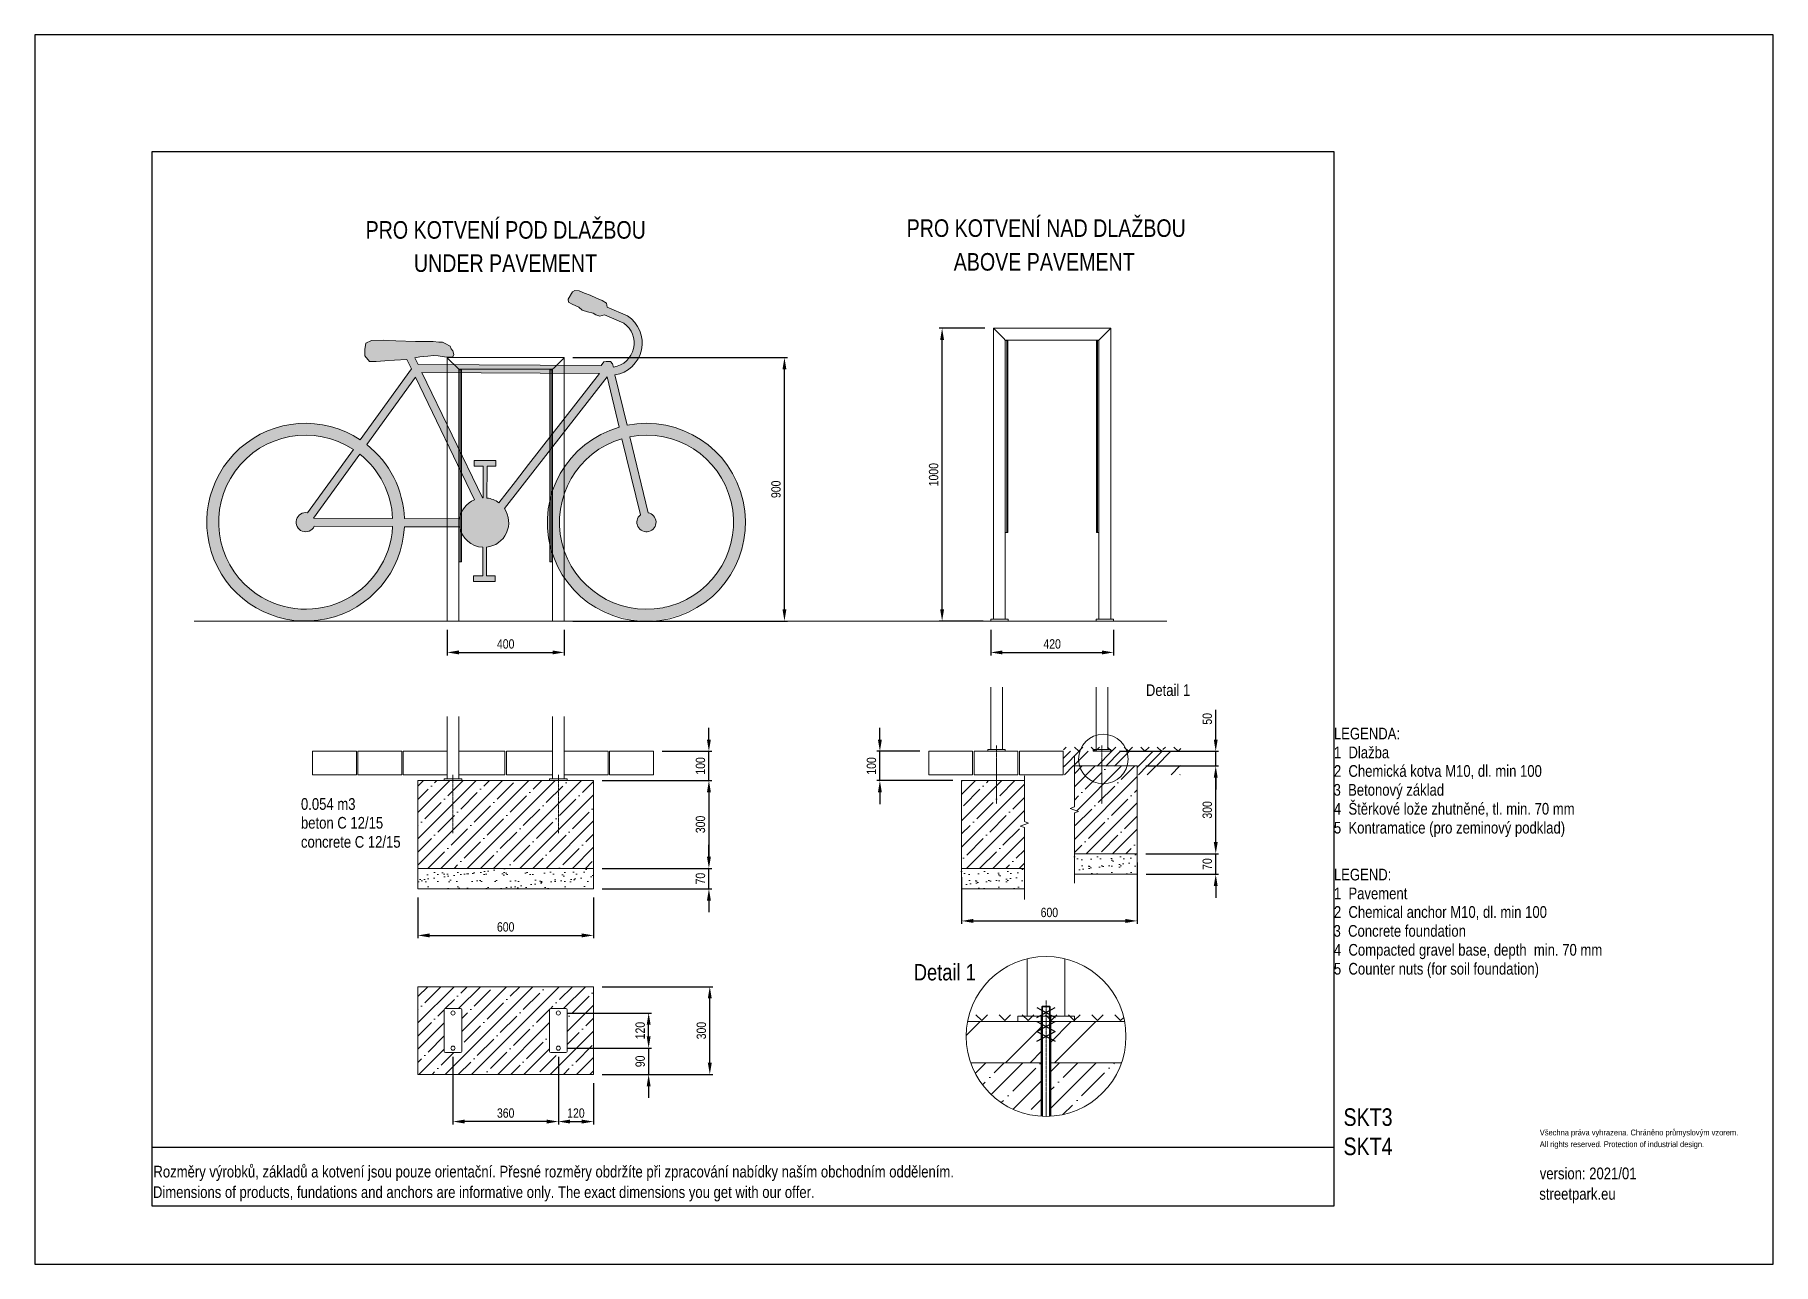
# Model space of a CAD drawing. Header units: millimetres. Extents: x 22162 to 28102, y 3160 to 7360.
import ezdxf
from ezdxf.lldxf.tags import DXFTag

# ---------------------------------------------------------------- set-up
doc = ezdxf.new("R2010")
doc.units = ezdxf.units.MM
doc.header["$LTSCALE"] = 0.2
doc.linetypes.add('ACAD_ISO10W100', pattern=[18.5, 12, -3, 0.5, -3])
for name, color, linetype, lineweight in [('KOTY', 3, 'Continuous', 9), ('OBRYSOVA', 7, 'Continuous', 9), ('OSY', 7, 'ACAD_ISO10W100', 9), ('Visible', 7, 'Continuous', 18), ('Vrstva 1', 7, 'Continuous', 5)]:
    doc.layers.add(name, color=color, linetype=linetype, lineweight=lineweight)
doc.layers.add('Nekreslit', color=6, linetype='Continuous', plot=False)
doc.layers.add('POSTAVY ATD', color=7, linetype='Continuous', lineweight=9, true_color=0xc8c8c8)
doc.layers.add('SRAFY', color=7, linetype='Continuous', lineweight=9, true_color=0x57595b)
doc.styles.add('SEACAD_Arial', font='arial.ttf', dxfattribs={"width": 0.8})
tags = doc.linetypes.add('HIDDEN2', pattern=[4.7625, 3.175, -1.5875]).pattern_tags.tags
tags[6:7] = [DXFTag(74, 4), DXFTag(75, 0), DXFTag(340, '0'), DXFTag(46, 0.0), DXFTag(50, 0.0), DXFTag(44, 0.0), DXFTag(45, 0.0)]
tags[4:5] = [DXFTag(74, 4), DXFTag(75, 0), DXFTag(340, '0'), DXFTag(46, 0.0), DXFTag(50, 0.0), DXFTag(44, 0.0), DXFTag(45, 0.0)]
doc.dimstyles.new('ISO-25', dxfattribs={"dimtxt": 1.6, "dimasz": 2, "dimexe": 0.5, "dimexo": 1.5, "dimtad": 1, "dimdec": 0, "dimtxsty": 'SEACAD_Arial', "dimcen": 2, "dimadec": 0, "dimazin": 0, "dimtfac": 1, "dimtdec": 0, "dimtmove": 0, "dimatfit": 3, "dimfxl": 1, "dimarcsym": 0})

msp = doc.modelspace()

# ---------------------------------------------------------------- texts
at = {"style": 'SEACAD_Arial', "width": 0.8}
for s, height, p in [('LEGENDA:', 40, (26601, 4952.4)), ('1  Dlažba', 40, (26601, 4888.1)), ('2  Chemická kotva M10, dl. min 100', 40, (26601, 4824.6)), ('0.054 m3', 40, (23071.6, 4711.8)), ('3  Betonový základ', 40, (26599.8, 4760.1)), ('4  Štěrkové lože zhutněné, tl. min. 70 mm', 40, (26601, 4695.4)), ('beton C 12/15', 40, (23071.6, 4647.6)), ('5  Kontramatice (pro zeminový podklad)', 40, (26601, 4630.8)), ('concrete C 12/15', 40, (23071.6, 4582.4)), ('LEGEND:', 40, (26601, 4470.7)), ('1  Pavement', 40, (26601, 4406.4)), ('2  Chemical anchor M10, dl. min 100', 40, (26601, 4342.9)), ('3  Concrete foundation', 40, (26599.8, 4278.3)), ('4  Compacted gravel base, depth  min. 70 mm', 40, (26601, 4213.6)), ('5  Counter nuts (for soil foundation)', 40, (26601, 4149)), ('All rights reserved. Protection of industrial design.', 20, (27304.4, 3559.6)), ('Všechna práva vyhrazena. Chráněno průmyslovým vzorem.', 20, (27304.4, 3599.6)), ('Rozměry výrobků, základů a kotvení jsou pouze orientační. Přesné rozměry obdržíte při zpracování nabídky naším obchodním oddělením.', 39.9982, (22567.5, 3455.9)), ('version: 2021/01', 40, (27304.4, 3449.8)), ('Dimensions of products, fundations and anchors are informative only. The exact dimensions you get with our offer.', 39.9982, (22565.9, 3386)), ('streetpark.eu', 40, (27302.8, 3379.9))]:
    msp.add_text(s, height=height, dxfattribs=at).set_placement(p)
at = {"insert": (25165.6, 4185.1), "char_height": 55.94, "attachment_point": 1, "style": 'SEACAD_Arial'}
msp.add_mtext_dynamic_manual_height_columns('Detail 1', width=316.248, gutter_width=279.7, heights=[0], dxfattribs=at)
at = {"layer": 'KOTY', "insert": (25958.6, 5140.8), "char_height": 40, "width": 182.569, "attachment_point": 1, "style": 'SEACAD_Arial'}
msp.add_mtext('Detail 1', dxfattribs=at)
at = {"layer": 'OBRYSOVA', "insert": (26633.7, 3692.2), "char_height": 60, "attachment_point": 1, "style": 'SEACAD_Arial'}
msp.add_mtext_dynamic_manual_height_columns('SKT3\\PSKT4', width=425.715, gutter_width=200, heights=[0], dxfattribs=at)
at = {"layer": 'SRAFY', "char_height": 60, "attachment_point": 1, "style": 'SEACAD_Arial'}
for s, insert in [('{\\C0;PRO KOTVENÍ POD DLAŽBOU}', (23292.5, 6723)), ('{\\C0;PRO KOTVENÍ NAD DLAŽBOU}', (25141.2, 6729.1)), ('\\pxqc;{\\C0;UNDER PAVEMENT}', (23287.8, 6609.5)), ('\\pxqc;{\\C0;ABOVE PAVEMENT}', (25128.6, 6613.9))]:
    msp.add_mtext_dynamic_manual_height_columns(s, width=965.239, gutter_width=200, heights=[0], dxfattribs=dict(at, insert=insert))

# ---------------------------------------------------------------- blocks, each defined once
blk = doc.blocks.new('*D147')
at = {"layer": 'Defpoints', "color": 0, "transparency": 16777216}
for p in [(25262.3, 6356.8), (25438.3, 6356.8, -51.4), (25432.3, 5356.8, 7.5)]:
    blk.add_point(p, dxfattribs=at)
at = {"layer": 'KOTY', "color": 0, "lineweight": -2, "transparency": 16777216}
for p, q in [((25408.3, 6356.8), (25252.3, 6356.8)), ((25262.3, 5396.8), (25262.3, 6316.8)), ((25402.3, 5356.8), (25252.3, 5356.8))]:
    blk.add_line(p, q, dxfattribs=at)
at = {"layer": 'KOTY', "color": 0, "transparency": 16777216}
for points in [[(25255.6, 6316.8), (25268.9, 6316.8), (25262.3, 6356.8)], [(25255.6, 5396.8), (25268.9, 5396.8), (25262.3, 5356.8)]]:
    blk.add_solid(points, dxfattribs=at)
at = {"layer": 'KOTY', "color": 0, "transparency": 16777216, "insert": (25233.4, 5856.8), "char_height": 32, "attachment_point": 5, "rotation": 90, "style": 'SEACAD_Arial'}
blk.add_mtext('1000', dxfattribs=at)
blk = doc.blocks.new('jízdní kolo  - obrys')
at = {"layer": 'POSTAVY ATD', "color": 9}
for points in [[(-1030.8, 1072.5), (-1028.4, 1085.5), (-1012.8, 1095), (-993.7, 1103), (-972.2, 1113.5), (-953.2, 1120.5), (-935, 1128.5), (-920.3, 1129.4), (-911.7, 1125.1), (-896.8, 1099.1), (-898.5, 1089.6), (-910.6, 1082.6), (-933.9, 1072.1), (-945.1, 1061.6), (-963.3, 1056.3), (-982.2, 1052), (-991, 1045.8), (-1005.5, 1041.5), (-1021.3, 1046.6), (-1086.8, 1018, 0.677618), (-1052.4, 867.8), (-1048.1, 878.8), (-1041.5, 886.8), (-1026.7, 886.9), (-1018.7, 885.5), (-1009.7, 873.5), (-384.1, 876.6), (-373.4, 898.8), (-390.2, 902.1), (-417.4, 905.4), (-437.4, 907.6), (-452.9, 906.5), (-474.1, 902.9), (-489.4, 901.6), (-502.4, 902.7), (-506.4, 910.7), (-502.5, 922.8), (-497.8, 929.8), (-493.9, 939), (-476.6, 947.7), (-467.2, 952.5), (-455.4, 952.5), (-435.4, 954.9), (-375.2, 955.2), (-307.9, 956.8), (-265.5, 959.4), (-225.3, 958.4), (-206.2, 949), (-202.6, 927.8), (-202.5, 906.5), (-217.9, 886.4), (-241.4, 886.3), (-270.9, 888.4), (-303.9, 890.7), (-346.1, 893.9), (-361.9, 861.1), (-186.7, 619.1, -3.794465), (-337.3, 322.2), (-526.4, 321.3, -0.349019), (-605.4, 252), (-604.9, 154.9), (-573.6, 155), (-573.5, 135.5), (-647.6, 135.2), (-647.7, 154.7), (-617.9, 154.8), (-618.4, 252.4, -0.568234), (-679.1, 384.1), (-1029.9, 834.1), (-1071.3, 662.3, -49.066025), (-1098.1, 668.8), (-1056.6, 840.6, -0.687103), (-1100, 1042.3)], [(-606.2, 420.7), (-606.7, 528.9), (-575.5, 529.1), (-575.6, 548.6), (-649.7, 548.2), (-649.6, 528.7), (-619.7, 528.8), (-619.2, 420.2, 0.131497), (-659.8, 404.1), (-716.6, 477.1), (-761.9, 535.2), (-1004.3, 846), (-397.4, 849.1), (-603.9, 420.6, 0.006935)], [(-577.1, 414.3), (-375.5, 832.9), (-209, 602.9, 0.220395), (-337.5, 349.8), (-526, 348.8, 0.263161)], [(-1107.6, 629.5, 0.956965), (-1246.9, 52, 0.023152), (-1220.1, 45.6, 0.952529), (-1080.8, 623), (-1143.6, 362.8, -4.529193), (-1170.2, 369.9)], [(-163, 586.3, -0.954745), (185.3, 105.2, -0.610485), (-296.9, 322.4), (-29.6, 323.8, 2.046354), (-6.2, 369.8)], [(-185.3, 570.2, 0.217493), (-297, 350), (-26.8, 351.3)]]:
    blk.add_lwpolyline(points, format="xyb", close=True, dxfattribs=at)
blk = doc.blocks.new('*D149')
at = {"layer": 'Defpoints', "color": 0, "transparency": 16777216}
for p in [(23971.1, 6256.8), (24723.6, 6256.8), (23971.1, 5356.8)]:
    blk.add_point(p, dxfattribs=at)
at = {"layer": 'KOTY', "color": 0, "lineweight": -2, "transparency": 16777216}
for p, q in [((24001.1, 6256.8), (24733.6, 6256.8)), ((24723.6, 5396.8), (24723.6, 6216.8)), ((24001.1, 5356.8), (24733.6, 5356.8))]:
    blk.add_line(p, q, dxfattribs=at)
at = {"layer": 'KOTY', "color": 0, "transparency": 16777216}
for points in [[(24717, 6216.8), (24730.3, 6216.8), (24723.6, 6256.8)], [(24717, 5396.8), (24730.3, 5396.8), (24723.6, 5356.8)]]:
    blk.add_solid(points, dxfattribs=at)
at = {"layer": 'KOTY', "color": 0, "transparency": 16777216, "insert": (24694.8, 5806.8), "char_height": 32, "attachment_point": 5, "rotation": 90, "style": 'SEACAD_Arial'}
blk.add_mtext('900', dxfattribs=at)
blk = doc.blocks.new('*D150')
at = {"layer": 'Defpoints', "color": 0, "transparency": 16777216}
for p in [(23571.1, 5356.8), (23971.1, 5356.8), (23971.1, 5249.6)]:
    blk.add_point(p, dxfattribs=at)
at = {"layer": 'KOTY', "color": 0, "lineweight": -2, "transparency": 16777216}
for p, q in [((23571.1, 5326.8), (23571.1, 5239.6)), ((23971.1, 5326.8), (23971.1, 5239.6)), ((23611.1, 5249.6), (23931.1, 5249.6))]:
    blk.add_line(p, q, dxfattribs=at)
at = {"layer": 'KOTY', "color": 0, "transparency": 16777216}
for points in [[(23611.1, 5256.2), (23611.1, 5242.9), (23571.1, 5249.6)], [(23931.1, 5256.2), (23931.1, 5242.9), (23971.1, 5249.6)]]:
    blk.add_solid(points, dxfattribs=at)
at = {"layer": 'KOTY', "color": 0, "transparency": 16777216, "insert": (23771.1, 5278.4), "char_height": 32, "attachment_point": 5, "style": 'SEACAD_Arial'}
blk.add_mtext('400', dxfattribs=at)
blk = doc.blocks.new('*D151')
at = {"layer": 'Defpoints', "color": 0, "transparency": 16777216}
for p in [(25428.3, 5356.8), (25848.3, 5356.8), (25848.3, 5249.6)]:
    blk.add_point(p, dxfattribs=at)
at = {"layer": 'KOTY', "color": 0, "lineweight": -2, "transparency": 16777216}
for p, q in [((25428.3, 5326.8), (25428.3, 5239.6)), ((25848.3, 5326.8), (25848.3, 5239.6)), ((25468.3, 5249.6), (25808.3, 5249.6))]:
    blk.add_line(p, q, dxfattribs=at)
at = {"layer": 'KOTY', "color": 0, "transparency": 16777216}
for points in [[(25468.3, 5256.2), (25468.3, 5242.9), (25428.3, 5249.6)], [(25808.3, 5256.2), (25808.3, 5242.9), (25848.3, 5249.6)]]:
    blk.add_solid(points, dxfattribs=at)
at = {"layer": 'KOTY', "color": 0, "transparency": 16777216, "insert": (25638.3, 5278.4), "char_height": 32, "attachment_point": 5, "style": 'SEACAD_Arial'}
blk.add_mtext('420', dxfattribs=at)
blk = doc.blocks.new('*D153')
at = {"layer": 'Defpoints', "color": 0, "transparency": 16777216}
for p in [(24276.1, 4911.9), (24465.5, 4911.9), (24071.1, 4811.9, 55)]:
    blk.add_point(p, dxfattribs=at)
at = {"layer": 'KOTY', "color": 0, "lineweight": -2, "transparency": 16777216}
for p, q in [((24465.5, 4951.9), (24465.5, 4991.9)), ((24306.1, 4911.9), (24475.5, 4911.9)), ((24465.5, 4811.9), (24465.5, 4911.9)), ((24101.1, 4811.9), (24475.5, 4811.9)), ((24465.5, 4771.9), (24465.5, 4731.9))]:
    blk.add_line(p, q, dxfattribs=at)
at = {"layer": 'KOTY', "color": 0, "transparency": 16777216}
for points in [[(24458.8, 4951.9), (24472.2, 4951.9), (24465.5, 4911.9)], [(24458.8, 4771.9), (24472.2, 4771.9), (24465.5, 4811.9)]]:
    blk.add_solid(points, dxfattribs=at)
at = {"layer": 'KOTY', "color": 0, "transparency": 16777216, "insert": (24436.7, 4861.9), "char_height": 32, "attachment_point": 5, "rotation": 90, "style": 'SEACAD_Arial'}
blk.add_mtext('100', dxfattribs=at)
blk = doc.blocks.new('*D154')
at = {"layer": 'Defpoints', "color": 0, "transparency": 16777216}
for p in [(24071.1, 4811.9, 55), (24071.1, 4511.9, 55), (24465.5, 4511.9)]:
    blk.add_point(p, dxfattribs=at)
at = {"layer": 'KOTY', "color": 0, "lineweight": -2, "transparency": 16777216}
for p, q in [((24101.1, 4811.9), (24475.5, 4811.9)), ((24465.5, 4771.9), (24465.5, 4551.9)), ((24101.1, 4511.9), (24475.5, 4511.9))]:
    blk.add_line(p, q, dxfattribs=at)
at = {"layer": 'KOTY', "color": 0, "transparency": 16777216}
for points in [[(24458.8, 4771.9), (24472.2, 4771.9), (24465.5, 4811.9)], [(24458.8, 4551.9), (24472.2, 4551.9), (24465.5, 4511.9)]]:
    blk.add_solid(points, dxfattribs=at)
at = {"layer": 'KOTY', "color": 0, "transparency": 16777216, "insert": (24436.7, 4661.9), "char_height": 32, "attachment_point": 5, "rotation": 90, "style": 'SEACAD_Arial'}
blk.add_mtext('300', dxfattribs=at)
blk = doc.blocks.new('*D155')
at = {"layer": 'Defpoints', "color": 0, "transparency": 16777216}
for p in [(24071.1, 4511.9, 55), (24465.5, 4511.9), (24071.1, 4441.9, 55)]:
    blk.add_point(p, dxfattribs=at)
at = {"layer": 'KOTY', "color": 0, "lineweight": -2, "transparency": 16777216}
for p, q in [((24465.5, 4551.9), (24465.5, 4591.9)), ((24101.1, 4511.9), (24475.5, 4511.9)), ((24465.5, 4441.9), (24465.5, 4511.9)), ((24101.1, 4441.9), (24475.5, 4441.9)), ((24465.5, 4401.9), (24465.5, 4361.9))]:
    blk.add_line(p, q, dxfattribs=at)
at = {"layer": 'KOTY', "color": 0, "transparency": 16777216}
for points in [[(24458.8, 4551.9), (24472.2, 4551.9), (24465.5, 4511.9)], [(24458.8, 4401.9), (24472.2, 4401.9), (24465.5, 4441.9)]]:
    blk.add_solid(points, dxfattribs=at)
at = {"layer": 'KOTY', "color": 0, "transparency": 16777216, "insert": (24436.7, 4476.9), "char_height": 32, "attachment_point": 5, "rotation": 90, "style": 'SEACAD_Arial'}
blk.add_mtext('70', dxfattribs=at)
blk = doc.blocks.new('*D156')
at = {"layer": 'Defpoints', "color": 0, "transparency": 16777216}
for p in [(23471.1, 4441.9, 55), (24071.1, 4441.9, 55), (24071.1, 4282.9)]:
    blk.add_point(p, dxfattribs=at)
at = {"layer": 'KOTY', "color": 0, "lineweight": -2, "transparency": 16777216}
for p, q in [((23471.1, 4411.9), (23471.1, 4272.9)), ((24071.1, 4411.9), (24071.1, 4272.9)), ((23511.1, 4282.9), (24031.1, 4282.9))]:
    blk.add_line(p, q, dxfattribs=at)
at = {"layer": 'KOTY', "color": 0, "transparency": 16777216}
for points in [[(23511.1, 4289.5), (23511.1, 4276.2), (23471.1, 4282.9)], [(24031.1, 4289.5), (24031.1, 4276.2), (24071.1, 4282.9)]]:
    blk.add_solid(points, dxfattribs=at)
at = {"layer": 'KOTY', "color": 0, "transparency": 16777216, "insert": (23771.1, 4311.7), "char_height": 32, "attachment_point": 5, "style": 'SEACAD_Arial'}
blk.add_mtext('600', dxfattribs=at)
blk = doc.blocks.new('*D158')
at = {"layer": 'Defpoints', "color": 0, "transparency": 16777216}
for p in [(25838.3, 4911.9, 55), (25928.8, 4861.6, 42.7), (26197.2, 4861.6)]:
    blk.add_point(p, dxfattribs=at)
at = {"layer": 'KOTY', "color": 0, "lineweight": -2, "transparency": 16777216}
for p, q in [((26197.2, 4951.9), (26197.2, 5053.5)), ((25868.3, 4911.9), (26207.2, 4911.9)), ((26197.2, 4861.6), (26197.2, 4911.9)), ((25958.8, 4861.6), (26207.2, 4861.6)), ((26197.2, 4821.6), (26197.2, 4781.6))]:
    blk.add_line(p, q, dxfattribs=at)
at = {"layer": 'KOTY', "color": 0, "transparency": 16777216}
for points in [[(26190.6, 4951.9), (26203.9, 4951.9), (26197.2, 4911.9)], [(26190.6, 4821.6), (26203.9, 4821.6), (26197.2, 4861.6)]]:
    blk.add_solid(points, dxfattribs=at)
at = {"layer": 'KOTY', "color": 0, "transparency": 16777216, "insert": (26168.4, 5022.7), "char_height": 32, "attachment_point": 5, "rotation": 90, "style": 'SEACAD_Arial'}
blk.add_mtext('50', dxfattribs=at)
blk = doc.blocks.new('*D159')
at = {"layer": 'Defpoints', "color": 0, "transparency": 16777216}
for p in [(25928.8, 4861.6, 42.7), (26197.2, 4861.6), (25928.8, 4561.6, 42.7)]:
    blk.add_point(p, dxfattribs=at)
at = {"layer": 'KOTY', "color": 0, "lineweight": -2, "transparency": 16777216}
for p, q in [((25958.8, 4861.6), (26207.2, 4861.6)), ((26197.2, 4601.6), (26197.2, 4821.6)), ((25958.8, 4561.6), (26207.2, 4561.6))]:
    blk.add_line(p, q, dxfattribs=at)
at = {"layer": 'KOTY', "color": 0, "transparency": 16777216}
for points in [[(26190.6, 4821.6), (26203.9, 4821.6), (26197.2, 4861.6)], [(26190.6, 4601.6), (26203.9, 4601.6), (26197.2, 4561.6)]]:
    blk.add_solid(points, dxfattribs=at)
at = {"layer": 'KOTY', "color": 0, "transparency": 16777216, "insert": (26168.4, 4711.6), "char_height": 32, "attachment_point": 5, "rotation": 90, "style": 'SEACAD_Arial'}
blk.add_mtext('300', dxfattribs=at)
blk = doc.blocks.new('*D160')
at = {"layer": 'Defpoints', "color": 0, "transparency": 16777216}
for p in [(25929.1, 4561.6, 42.7), (26197.2, 4561.6), (25929.1, 4491.6, 42.7)]:
    blk.add_point(p, dxfattribs=at)
at = {"layer": 'KOTY', "color": 0, "lineweight": -2, "transparency": 16777216}
for p, q in [((26197.2, 4601.6), (26197.2, 4641.6)), ((25959.1, 4561.6), (26207.2, 4561.6)), ((26197.2, 4491.6), (26197.2, 4561.6)), ((25959.1, 4491.6), (26207.2, 4491.6)), ((26197.2, 4451.6), (26197.2, 4411.6))]:
    blk.add_line(p, q, dxfattribs=at)
at = {"layer": 'KOTY', "color": 0, "transparency": 16777216}
for points in [[(26190.6, 4601.6), (26203.9, 4601.6), (26197.2, 4561.6)], [(26190.6, 4451.6), (26203.9, 4451.6), (26197.2, 4491.6)]]:
    blk.add_solid(points, dxfattribs=at)
at = {"layer": 'KOTY', "color": 0, "transparency": 16777216, "insert": (26168.4, 4526.6), "char_height": 32, "attachment_point": 5, "rotation": 90, "style": 'SEACAD_Arial'}
blk.add_mtext('70', dxfattribs=at)
blk = doc.blocks.new('*D161')
at = {"layer": 'Defpoints', "color": 0, "transparency": 16777216}
for p in [(25928.8, 4561.6, 42.7), (25328.8, 4511.5, 26.7), (25928.8, 4332.3)]:
    blk.add_point(p, dxfattribs=at)
at = {"layer": 'KOTY', "color": 0, "lineweight": -2, "transparency": 16777216}
for p, q in [((25928.8, 4531.6), (25928.8, 4322.3)), ((25328.8, 4481.5), (25328.8, 4322.3)), ((25368.8, 4332.3), (25888.8, 4332.3))]:
    blk.add_line(p, q, dxfattribs=at)
at = {"layer": 'KOTY', "color": 0, "transparency": 16777216}
for points in [[(25368.8, 4339), (25368.8, 4325.6), (25328.8, 4332.3)], [(25888.8, 4339), (25888.8, 4325.6), (25928.8, 4332.3)]]:
    blk.add_solid(points, dxfattribs=at)
at = {"layer": 'KOTY', "color": 0, "transparency": 16777216, "insert": (25628.8, 4361.1), "char_height": 32, "attachment_point": 5, "style": 'SEACAD_Arial'}
blk.add_mtext('600', dxfattribs=at)
blk = doc.blocks.new('*D163')
at = {"layer": 'Defpoints', "color": 0, "transparency": 16777216}
for p in [(24071.1, 4107.7, 55), (24468.5, 4107.7), (24071.1, 3807.7, 55)]:
    blk.add_point(p, dxfattribs=at)
at = {"layer": 'KOTY', "color": 0, "lineweight": -2, "transparency": 16777216}
for p, q in [((24101.1, 4107.7), (24478.5, 4107.7)), ((24468.5, 3847.7), (24468.5, 4067.7)), ((24101.1, 3807.7), (24478.5, 3807.7))]:
    blk.add_line(p, q, dxfattribs=at)
at = {"layer": 'KOTY', "color": 0, "transparency": 16777216}
for points in [[(24461.8, 4067.7), (24475.2, 4067.7), (24468.5, 4107.7)], [(24461.8, 3847.7), (24475.2, 3847.7), (24468.5, 3807.7)]]:
    blk.add_solid(points, dxfattribs=at)
at = {"layer": 'KOTY', "color": 0, "transparency": 16777216, "insert": (24439.7, 3957.7), "char_height": 32, "attachment_point": 5, "rotation": 90, "style": 'SEACAD_Arial'}
blk.add_mtext('300', dxfattribs=at)
blk = doc.blocks.new('*D168')
at = {"layer": 'Defpoints', "color": 0, "transparency": 16777216}
for p in [(23951.1, 3897.7, 55), (24071.1, 3807.7, 55), (24259.6, 3807.7)]:
    blk.add_point(p, dxfattribs=at)
at = {"layer": 'KOTY', "color": 0, "lineweight": -2, "transparency": 16777216}
for p, q in [((24259.6, 3937.7), (24259.6, 3977.7)), ((23981.1, 3897.7), (24269.6, 3897.7)), ((24259.6, 3897.7), (24259.6, 3807.7)), ((24101.1, 3807.7), (24269.6, 3807.7)), ((24259.6, 3767.7), (24259.6, 3727.7))]:
    blk.add_line(p, q, dxfattribs=at)
at = {"layer": 'KOTY', "color": 0, "transparency": 16777216}
for points in [[(24253, 3937.7), (24266.3, 3937.7), (24259.6, 3897.7)], [(24253, 3767.7), (24266.3, 3767.7), (24259.6, 3807.7)]]:
    blk.add_solid(points, dxfattribs=at)
at = {"layer": 'KOTY', "color": 0, "transparency": 16777216, "insert": (24230.8, 3852.7), "char_height": 32, "attachment_point": 5, "rotation": 90, "style": 'SEACAD_Arial'}
blk.add_mtext('90', dxfattribs=at)
blk = doc.blocks.new('*D169')
at = {"layer": 'Defpoints', "color": 0, "transparency": 16777216}
for p in [(23951.1, 3897.7, 55), (24071.1, 3807.7, 55), (24071.1, 3646.9)]:
    blk.add_point(p, dxfattribs=at)
at = {"layer": 'KOTY', "color": 0, "lineweight": -2, "transparency": 16777216}
for p, q in [((23951.1, 3867.7), (23951.1, 3636.9)), ((24071.1, 3777.7), (24071.1, 3636.9)), ((23991.1, 3646.9), (24031.1, 3646.9))]:
    blk.add_line(p, q, dxfattribs=at)
at = {"layer": 'KOTY', "color": 0, "transparency": 16777216}
for points in [[(23991.1, 3653.6), (23991.1, 3640.2), (23951.1, 3646.9)], [(24031.1, 3653.6), (24031.1, 3640.2), (24071.1, 3646.9)]]:
    blk.add_solid(points, dxfattribs=at)
at = {"layer": 'KOTY', "color": 0, "transparency": 16777216, "insert": (24011.1, 3675.7), "char_height": 32, "attachment_point": 5, "style": 'SEACAD_Arial'}
blk.add_mtext('120', dxfattribs=at)
blk = doc.blocks.new('*D170')
at = {"layer": 'Defpoints', "color": 0, "transparency": 16777216}
for p in [(23591.1, 3897.7, 55), (23951.1, 3897.7, 55), (23591.1, 3646.9)]:
    blk.add_point(p, dxfattribs=at)
at = {"layer": 'KOTY', "color": 0, "lineweight": -2, "transparency": 16777216}
for p, q in [((23591.1, 3867.7), (23591.1, 3636.9)), ((23951.1, 3867.7), (23951.1, 3636.9)), ((23911.1, 3646.9), (23631.1, 3646.9))]:
    blk.add_line(p, q, dxfattribs=at)
at = {"layer": 'KOTY', "color": 0, "transparency": 16777216}
for points in [[(23631.1, 3653.6), (23631.1, 3640.2), (23591.1, 3646.9)], [(23911.1, 3653.6), (23911.1, 3640.2), (23951.1, 3646.9)]]:
    blk.add_solid(points, dxfattribs=at)
at = {"layer": 'KOTY', "color": 0, "transparency": 16777216, "insert": (23771.1, 3675.8), "char_height": 32, "attachment_point": 5, "style": 'SEACAD_Arial'}
blk.add_mtext('360', dxfattribs=at)
blk = doc.blocks.new('*D171')
at = {"layer": 'Defpoints', "color": 0, "transparency": 16777216}
for p in [(23951.1, 4017.7, 55), (24259.6, 4017.7), (23951.1, 3897.7, 55)]:
    blk.add_point(p, dxfattribs=at)
at = {"layer": 'KOTY', "color": 0, "lineweight": -2, "transparency": 16777216}
for p, q in [((23981.1, 4017.7), (24269.6, 4017.7)), ((24259.6, 3937.7), (24259.6, 3977.7)), ((23981.1, 3897.7), (24269.6, 3897.7))]:
    blk.add_line(p, q, dxfattribs=at)
at = {"layer": 'KOTY', "color": 0, "transparency": 16777216}
for points in [[(24253, 3977.7), (24266.3, 3977.7), (24259.6, 4017.7)], [(24253, 3937.7), (24266.3, 3937.7), (24259.6, 3897.7)]]:
    blk.add_solid(points, dxfattribs=at)
at = {"layer": 'KOTY', "color": 0, "transparency": 16777216, "insert": (24230.8, 3957.7), "char_height": 32, "attachment_point": 5, "rotation": 90, "style": 'SEACAD_Arial'}
blk.add_mtext('120', dxfattribs=at)
blk = doc.blocks.new('*D172')
at = {"layer": 'Defpoints', "color": 0, "transparency": 16777216}
for p in [(25049.7, 4911.9), (25216.4, 4911.9), (25328.8, 4811.5, 26.7)]:
    blk.add_point(p, dxfattribs=at)
at = {"layer": 'KOTY', "color": 0, "lineweight": -2, "transparency": 16777216}
for p, q in [((25049.7, 4951.9), (25049.7, 4991.9)), ((25186.4, 4911.9), (25039.7, 4911.9)), ((25049.7, 4811.5), (25049.7, 4911.9)), ((25298.8, 4811.5), (25039.7, 4811.5)), ((25049.7, 4771.5), (25049.7, 4731.5))]:
    blk.add_line(p, q, dxfattribs=at)
at = {"layer": 'KOTY', "color": 0, "transparency": 16777216}
for points in [[(25043, 4951.9), (25056.4, 4951.9), (25049.7, 4911.9)], [(25043, 4771.5), (25056.4, 4771.5), (25049.7, 4811.5)]]:
    blk.add_solid(points, dxfattribs=at)
at = {"layer": 'KOTY', "color": 0, "transparency": 16777216, "insert": (25020.9, 4861.7), "char_height": 32, "attachment_point": 5, "rotation": 90, "style": 'SEACAD_Arial'}
blk.add_mtext('100', dxfattribs=at)

# ---------------------------------------------------------------- dimensions: what is measured, and where the dimension line sits
at = {"layer": 'KOTY'}
for base, p1, p2, picture, middle in [((25262.3, 6356.8, -3.5), (25432.3, 5356.8, 4), (25438.3, 6356.8, -55), '*D147', (25233.4, 5856.8, -3.5)), ((24465.5, 4911.9), (24071.1, 4811.9, 55), (24276.1, 4911.9), '*D153', (24436.7, 4861.9)), ((25049.7, 4911.9), (25328.8, 4811.5, 26.7), (25216.4, 4911.9), '*D172', (25020.9, 4861.7)), ((24465.5, 4511.9), (24071.1, 4811.9, 55), (24071.1, 4511.9, 55), '*D154', (24436.7, 4661.9)), ((26197.2, 4861.6), (25928.8, 4561.6, 42.7), (25928.8, 4861.6, 42.7), '*D159', (26168.4, 4711.6)), ((26197.2, 4561.6), (25929.1, 4491.6, 42.7), (25929.1, 4561.6, 42.7), '*D160', (26168.4, 4526.6)), ((24465.5, 4511.9), (24071.1, 4441.9, 55), (24071.1, 4511.9, 55), '*D155', (24436.7, 4476.9)), ((24468.5, 4107.7), (24071.1, 3807.7, 55), (24071.1, 4107.7, 55), '*D163', (24439.7, 3957.7)), ((24259.6, 4017.7), (23951.1, 3897.7, 55), (23951.1, 4017.7, 55), '*D171', (24230.8, 3957.7)), ((24259.6, 3807.7), (23951.1, 3897.7, 55), (24071.1, 3807.7, 55), '*D168', (24230.8, 3852.7))]:
    dim = msp.add_linear_dim(base=base, p1=p1, p2=p2, angle=90, dimstyle='ISO-25', dxfattribs=at)
    dim.commit()
    dim.dimension.update_dxf_attribs({"geometry": picture, "text_midpoint": middle})
dim = msp.add_aligned_dim(p1=(23971.1, 5356.8), p2=(23971.1, 6256.8), distance=-752.6, dimstyle='ISO-25', override={"dimscale": 20, "dimtix": 0, "dimtofl": 1, "dimtmove": 0, "dimatfit": 3}, dxfattribs=at)
dim.commit()
dim.dimension.update_dxf_attribs({"geometry": '*D149', "text_midpoint": (24694.8, 5806.8)})
for base, p1, p2, picture, middle in [((23971.1, 5249.6), (23571.1, 5356.8), (23971.1, 5356.8), '*D150', (23771.1, 5278.4)), ((25848.3, 5249.6), (25428.3, 5356.8), (25848.3, 5356.8), '*D151', (25638.3, 5278.4)), ((24071.1, 4282.9), (23471.1, 4441.9, 55), (24071.1, 4441.9, 55), '*D156', (23771.1, 4311.7)), ((23591.1, 3646.9), (23951.1, 3897.7, 55), (23591.1, 3897.7, 55), '*D170', (23771.1, 3675.8)), ((24071.1, 3646.9), (23951.1, 3897.7, 55), (24071.1, 3807.7, 55), '*D169', (24011.1, 3675.7))]:
    dim = msp.add_linear_dim(base=base, p1=p1, p2=p2, dimstyle='ISO-25', dxfattribs=at)
    dim.commit()
    dim.dimension.update_dxf_attribs({"geometry": picture, "text_midpoint": middle})
dim = msp.add_linear_dim(base=(26197.2, 4861.6), p1=(25838.3, 4911.9, 55), p2=(25928.8, 4861.6, 42.7), angle=90, dimstyle='ISO-25', dxfattribs=at)
dim.commit()
dim.dimension.update_dxf_attribs({"geometry": '*D158', "text_midpoint": (26197.2, 5022.7), "dimtype": 160})
dim = msp.add_linear_dim(base=(25928.8, 4332.3), p1=(25328.8, 4511.5, 26.7), p2=(25928.8, 4561.6, 42.7), dimstyle='ISO-25', dxfattribs=at)
dim.commit()
dim.dimension.update_dxf_attribs({"geometry": '*D161', "text_midpoint": (25628.8, 4332.3), "dimtype": 160})

# ---------------------------------------------------------------- hatches: boundary and pattern name
at = {"layer": 'POSTAVY ATD'}
h = msp.add_hatch(color=256, dxfattribs=at)
h.dxf.hatch_style = 1
h.paths.add_polyline_path([(23425, 5679.1), (23614, 5678.1, 0.349019), (23693, 5608.8), (23692.5, 5511.7), (23661.3, 5511.9), (23661.2, 5492.4), (23735.2, 5492), (23735.3, 5511.5), (23705.5, 5511.6), (23706, 5609.2, 0.568234), (23766.7, 5740.9), (24117.5, 6191), (24159, 6019.1, 49.066025), (24185.7, 6025.6), (24144.3, 6197.4, 0.687103), (24187.7, 6399.1), (24118.4, 6429.3), (24116, 6442.3), (24100.4, 6451.9), (24081.3, 6459.9), (24059.8, 6470.3), (24040.9, 6477.3), (24022.6, 6485.3), (24007.9, 6486.2), (23999.3, 6481.9), (23984.4, 6456), (23986.1, 6446.5), (23998.2, 6439.4), (24021.5, 6428.9), (24032.7, 6418.5), (24050.9, 6413.1), (24069.8, 6408.8), (24078.6, 6402.6), (24093.1, 6398.3), (24109, 6403.4), (24174.4, 6374.9, -0.677618), (24140, 6224.6), (24135.7, 6235.6), (24129.1, 6243.6), (24114.3, 6243.7), (24106.3, 6242.3), (24097.3, 6230.4), (23471.8, 6233.5), (23461.1, 6255.7), (23477.8, 6258.9), (23505, 6262.3), (23525.1, 6264.5), (23540.5, 6263.3), (23561.7, 6259.7), (23577, 6258.4), (23590, 6259.6), (23594, 6267.5), (23590.1, 6279.6), (23585.4, 6286.6), (23581.5, 6295.8), (23564.2, 6304.5), (23554.8, 6309.3), (23543, 6309.3), (23523, 6311.7), (23462.8, 6312), (23395.6, 6313.6), (23353.1, 6316.3), (23312.9, 6315.2), (23293.9, 6305.8), (23290.3, 6284.6), (23290.2, 6263.3), (23305.5, 6243.2), (23329, 6243.1), (23358.5, 6245.3), (23391.5, 6247.6), (23433.7, 6250.7), (23449.5, 6217.9), (23274.3, 5975.9, 3.794465)])
h.paths.add_polyline_path([(23250.6, 5943.1), (23093.9, 5726.6, 2.046354), (23117.2, 5680.6), (23384.5, 5679.3, -0.610485), (22902.3, 5462, -0.954745)], flags=16)
h.paths.add_polyline_path([(23272.9, 5927, -0.217493), (23384.7, 5706.8), (23114.5, 5708.1)], flags=16)
h.paths.add_polyline_path([(23296.6, 5959.8), (23463.1, 6189.8), (23664.8, 5771.1, 0.263161), (23613.6, 5705.7), (23425.1, 5706.6, 0.220395)], flags=16)
h.paths.add_polyline_path([(23485.1, 6205.9), (24091.9, 6202.9), (23849.6, 5892), (23804.3, 5833.9), (23747.4, 5761, 0.131497), (23706.8, 5777), (23707.3, 5885.7), (23737.2, 5885.5), (23737.3, 5905), (23663.2, 5905.4), (23663.1, 5885.9), (23694.4, 5885.7), (23693.8, 5777.5, 0.006935), (23691.5, 5777.4)], flags=16)
h.paths.add_polyline_path([(24168.5, 5979.8), (24231.2, 5719.6, 4.529193), (24257.8, 5726.7), (24195.2, 5986.3, -0.956965), (24334.5, 5408.8, -0.023152), (24307.7, 5402.5, -0.952529)], flags=16)
at = {"layer": 'SRAFY'}
h = msp.add_hatch(dxfattribs=at)
h.set_pattern_fill('TERACO', color=256, scale=20)
h.set_pattern_definition([(45, (18261.875, -405.125), (-28.28427, 28.28427), [20, -20]), (135, (18318.444, -405.125), (-28.28427, -28.28427), [20, -20])])
h.paths.add_polyline_path([(26053.8, 4917.5), (26053.8, 4909.5), (26077.5, 4909.5), (26077.5, 4932.6), (25677.4, 4932.6), (25677.4, 4909.5), (26013.8, 4909.5), (26013.8, 4917.5)])
h = msp.add_hatch(dxfattribs=at)
h.set_pattern_fill('GOST_GROUND', color=256, scale=10)
h.paths.add_polyline_path([(26076.4, 4911.9), (25676.4, 4911.9), (25676.4, 4861.5), (26076.4, 4861.5)])
h = msp.add_hatch(dxfattribs=at)
h.set_pattern_fill('ANSI35', color=256, scale=10)
h.paths.add_polyline_path([(24071.1, 4811.9), (23471.1, 4811.9), (23471.1, 4511.9), (24071.1, 4511.9)])
h = msp.add_hatch(dxfattribs=at)
h.set_pattern_fill('ANSI35', color=256, scale=10)
h.paths.add_polyline_path([(25529.5, 4656.4), (25557.4, 4666.5), (25543.4, 4671.6), (25543.4, 4811.5), (25328.8, 4811.5), (25328.8, 4511.5), (25543.4, 4511.5), (25543.4, 4651.3)])
h.paths.add_polyline_path([(25928.8, 4861.6), (25714.1, 4861.6), (25714.1, 4721.7), (25700.2, 4716.6), (25728, 4706.5), (25714.1, 4701.4), (25714.1, 4561.6), (25928.8, 4561.6)])
h = msp.add_hatch(dxfattribs=at)
h.set_pattern_fill('GOST_GROUND', color=256, scale=10)
h.paths.add_polyline_path([(25714.1, 4861.6), (25676.4, 4861.6), (25676.4, 4831.9), (25714.1, 4831.9)])
h = msp.add_hatch(dxfattribs=at)
h.set_pattern_fill('GOST_GROUND', color=256, scale=10)
h.paths.add_polyline_path([(26075.8, 4861.6), (25928.8, 4861.6), (25928.8, 4831.6), (26075.8, 4831.6)])
h = msp.add_hatch(dxfattribs=at)
h.set_pattern_fill('AR-SAND', color=256)
h.set_pattern_definition([(37.5, (366.673, 50), (-1.60003, 48.941324), [0, -38.608, 0, -43.18, 0, -41.275]), (7.5, (366.67, 50), (44.95233, 71.68251), [0, -20.828, 0, -34.798, 0, -13.335]), (327.5, (335.43, 50), (79.09924, 0.14372), [0, -12.7, 0, -45.72, 0, -59.69]), (317.5, (335.43, 50), (76.35565, 22.29293), [0, -6.35, 0, -29.972, 0, -34.29])])
h.paths.add_polyline_path([(25929.1, 4561.6), (25714.1, 4561.6), (25714.1, 4491.6), (25929.1, 4491.6)])
h = msp.add_hatch(dxfattribs=at)
h.set_pattern_fill('AR-SAND', color=256)
h.paths.add_polyline_path([(24071.1, 4511.9), (23471.1, 4511.9), (23471.1, 4441.9), (24071.1, 4441.9)])
h = msp.add_hatch(dxfattribs=at)
h.set_pattern_fill('AR-SAND', color=256)
h.set_pattern_definition([(37.5, (-19.037, -0.087), (-1.60003, 48.941324), [0, -38.608, 0, -43.18, 0, -41.275]), (7.5, (-19.037, -0.09), (44.95233, 71.68251), [0, -20.828, 0, -34.798, 0, -13.335]), (327.5, (-50.28, -0.087), (79.09924, 0.14372), [0, -12.7, 0, -45.72, 0, -59.69]), (317.5, (-50.28, -0.09), (76.35565, 22.29293), [0, -6.35, 0, -29.972, 0, -34.29])])
h.paths.add_polyline_path([(25543.4, 4441.5), (25543.4, 4511.5), (25328.4, 4511.5), (25328.4, 4441.5)])
at = {"layer": 'SRAFY', "transparency": 33554687}
h = msp.add_hatch(dxfattribs=at)
h.set_pattern_fill('ANSI35', color=256, scale=10)
h.paths.add_polyline_path([(24071.1, 4107.7), (23471.1, 4107.7), (23471.1, 3807.7), (24071.1, 3807.7)])
h.paths.add_polyline_path([(23921.1, 4028.7, -0.414214), (23925.1, 4032.7), (23977.1, 4032.7, -0.414214), (23981.1, 4028.7), (23981.1, 3886.7, -0.414214), (23977.1, 3882.7), (23925.1, 3882.7, -0.414214), (23921.1, 3886.7)], flags=16)
h.paths.add_polyline_path([(23621.1, 3977.7), (23621.1, 3886.7, -0.414214), (23617.1, 3882.7), (23565.1, 3882.7, -0.414214), (23561.1, 3886.7), (23561.1, 4028.7, -0.414214), (23565.1, 4032.7), (23617.1, 4032.7, -0.414214), (23621.1, 4028.7)], flags=16)
h.paths.add_polyline_path([(23958.1, 4017.7, -1), (23944.1, 4017.7, -1)], flags=0)
h.paths.add_polyline_path([(23584.1, 4017.7, -1), (23598.1, 4017.7, -1)], flags=0)
h.paths.add_polyline_path([(23958.1, 3897.7, -1), (23944.1, 3897.7, -1)], flags=0)
h.paths.add_polyline_path([(23598.1, 3897.7, -1), (23584.1, 3897.7, -1)], flags=0)
at = {"layer": 'SRAFY'}
h = msp.add_hatch(dxfattribs=at)
h.set_pattern_fill('GOST_GROUND', color=256, scale=27.971511)
h.set_pattern_definition([(45, (15157.6, -2122.44), (395.577, -2e-14), [559.43]), (45, (15241.5, -2122.44), (395.577, -2e-14), [559.43]), (45, (15325.43, -2122.44), (395.577, -2e-14), [559.43])])
edge = h.paths.add_edge_path()
edge.add_arc((25617.5, 3937.8), 273.1, 340.66555, 370.62485)
edge.add_line((25885.9, 3988.2), (25662.3, 3988.2))
edge.add_line((25662.3, 3988.2), (25631.5, 3988.2))
edge.add_line((25631.5, 3988.2), (25631.5, 3847.4))
edge.add_line((25631.5, 3847.4), (25875.2, 3847.4))
edge = h.paths.add_edge_path()
edge.add_arc((25617.5, 3937.8), 273.1, 169.37792, 199.11125)
edge.add_line((25359.5, 3848.4), (25603.5, 3847.4))
edge.add_line((25603.5, 3847.4), (25603.5, 3988.2))
edge.add_line((25603.5, 3988.2), (25572.8, 3988.2))
edge.add_line((25572.8, 3988.2), (25349.1, 3988.2))
h = msp.add_hatch(dxfattribs=at)
h.set_pattern_fill('TERACO', color=256, scale=27.971511)
h.set_pattern_definition([(45, (14084.05, -3444.81), (-39.5577, 39.5577), [27.9715, -27.9715]), (135, (14163.167, -3444.81), (-39.5577, -39.5577), [27.9715, -27.9715])])
edge = h.paths.add_edge_path()
edge.add_arc((25617.5, 3937.8), 273.1, 10.61823, 17.58774)
edge.add_line((25877.8, 4020.3), (25357.2, 4020.3))
edge.add_arc((25617.5, 3937.8), 273.1, 162.41226, 169.3832)
edge.add_line((25349.1, 3988.1), (25885.9, 3988.2))
h = msp.add_hatch(dxfattribs=at)
h.set_pattern_fill('ANSI35', color=256, scale=13.985755)
h.set_pattern_definition([(45, (-10495.44, -1414.77), (-62.79783, 62.79783), []), (45, (-10432.64, -1414.77), (-62.79783, 62.79783), [111.01193, -22.20239, 0, -22.20239])])
edge = h.paths.add_edge_path()
edge.add_arc((25617.5, 3937.8), 273.1, 199.33445, 267.06425)
edge.add_line((25603.5, 3665.1), (25603.5, 3847.4))
edge.add_line((25603.5, 3847.4), (25359.8, 3847.4))
edge = h.paths.add_edge_path()
edge.add_arc((25617.5, 3937.8), 273.1, 272.93575, 340.66555)
edge.add_line((25875.2, 3847.4), (25631.5, 3847.4))
edge.add_line((25631.5, 3847.4), (25631.5, 3665.1))

# ---------------------------------------------------------------- linework, layer by layer
at = {"color": 7, "linetype": 'HIDDEN2'}
for p, q in [((25605.8, 4041.3), (25603.5, 4039.1)), ((25631.5, 4039.1), (25629.3, 4041.3)), ((25600.7, 3708), (25600.7, 3665.3)), ((25634.3, 3665.3), (25634.3, 3708))]:
    msp.add_line(p, q, dxfattribs=at)
for p, q in [((25605.8, 4041.3), (25629.3, 4041.3)), ((25586.1, 4036.2), (25649, 4002.6)), ((25586.1, 4002.6), (25649, 4036.2)), ((25586.1, 3988.2), (25649, 3954.6)), ((25586.1, 3954.6), (25649, 3988.2)), ((25586.1, 3954.6), (25649, 3921.1)), ((25586.1, 3921.1), (25649, 3954.6))]:
    msp.add_line(p, q)
at = {"color": 7}
for p, q in [((25603.5, 4039.1), (25603.5, 3665.1)), ((25631.5, 3665.1), (25631.5, 4039.1))]:
    msp.add_line(p, q, dxfattribs=at)
at = {"layer": 'KOTY'}
msp.add_circle((25813.1, 4885.4, 59), 84.7, dxfattribs=at)
at = {"layer": 'Nekreslit'}
msp.add_line((22562.1, 3559.6), (26602.1, 3559.6), dxfattribs=at)
for points in [[(22162.1, 3159.6), (28102.1, 3159.6), (28102.1, 7359.6), (22162.1, 7359.6)], [(22562.1, 3359.6), (26602.1, 3359.6), (26602.1, 6959.6), (22562.1, 6959.6)]]:
    msp.add_lwpolyline(points, close=True, dxfattribs=at)
at = {"layer": 'OBRYSOVA'}
msp.add_line((26030, 5356.8), (22706.8, 5356.8), dxfattribs=at)
at = {"layer": 'OBRYSOVA', "color": 7, "linetype": 'HIDDEN2'}
for p, q in [((25603.5, 3988.2), (25603.5, 3988.1)), ((25631.5, 3988.1), (25631.5, 3988.2))]:
    msp.add_line(p, q, dxfattribs=at)
at = {"layer": 'OBRYSOVA', "color": 7, "linetype": 'Continuous'}
for p, q in [((25359.8, 3847.4), (25603.5, 3847.4)), ((25631.5, 3847.4), (25875.2, 3847.4))]:
    msp.add_line(p, q, dxfattribs=at)
at = {"layer": 'OBRYSOVA'}
msp.add_circle((25617.5, 3937.8), 273.1, dxfattribs=at)
at = {"layer": 'OSY'}
for p, q in [((25448.3, 4931.9), (25448.3, 4731.9)), ((25808.3, 4931.9), (25808.3, 4731.9)), ((23591.1, 4831.9), (23591.1, 4631.9)), ((23951.1, 4831.9), (23951.1, 4631.9)), ((25617.5, 4061), (25617.5, 3664.8))]:
    msp.add_line(p, q, dxfattribs=at)
at = {"layer": 'SRAFY'}
for points in [[(23111.1, 4831.9), (23261.1, 4831.9), (23261.1, 4911.9), (23111.1, 4911.9)], [(23266.1, 4831.9), (23416.1, 4831.9), (23416.1, 4911.9), (23266.1, 4911.9)], [(23421.1, 4831.9), (23571.1, 4831.9), (23571.1, 4911.9), (23421.1, 4911.9)], [(23611.1, 4831.9), (23767.9, 4831.9), (23767.9, 4911.9), (23611.1, 4911.9)], [(23774.3, 4831.9), (23931.1, 4831.9), (23931.1, 4911.9), (23774.3, 4911.9)], [(23971.1, 4831.9), (24121.1, 4831.9), (24121.1, 4911.9), (23971.1, 4911.9)], [(24126.1, 4831.9), (24276.1, 4831.9), (24276.1, 4911.9), (24126.1, 4911.9)], [(25216.4, 4831.9), (25366.4, 4831.9), (25366.4, 4911.9), (25216.4, 4911.9)], [(25371.4, 4831.9), (25521.4, 4831.9), (25521.4, 4911.9), (25371.4, 4911.9)], [(25526.4, 4831.9), (25676.4, 4831.9), (25676.4, 4911.9), (25526.4, 4911.9)]]:
    msp.add_lwpolyline(points, close=True, dxfattribs=at)
for points, elevation in [([(25714.1, 4861.6), (25714.1, 4894.5)], 42.7), ([(25543.4, 4671.6), (25543.4, 4811.5), (25328.8, 4811.5), (25328.8, 4511.5), (25543.4, 4511.5), (25543.4, 4651.3)], 26.7), ([(25543.4, 4811.5), (25543.4, 4828)], 26.7), ([(25714.1, 4721.7), (25714.1, 4861.6), (25928.8, 4861.6), (25928.8, 4561.6), (25714.1, 4561.6), (25714.1, 4701.4)], 42.7), ([(25714.1, 4461.2), (25714.1, 4561.6)], 42.7), ([(25543.4, 4406.1), (25543.4, 4511.5)], 26.7)]:
    msp.add_lwpolyline(points, dxfattribs=dict(at, elevation=elevation))
for points, elevation in [([(23471.1, 4811.9), (24071.1, 4811.9), (24071.1, 4511.9), (23471.1, 4511.9)], 55), ([(25929.1, 4561.6), (25714.1, 4561.6), (25714.1, 4491.6), (25929.1, 4491.6)], 42.7), ([(23471.1, 4511.9), (24071.1, 4511.9), (24071.1, 4441.9), (23471.1, 4441.9)], 55), ([(25543.4, 4511.5), (25328.4, 4511.5), (25328.4, 4441.5), (25543.4, 4441.5)], 26.7), ([(23471.1, 4107.7), (24071.1, 4107.7), (24071.1, 3807.7), (23471.1, 3807.7)], 55)]:
    msp.add_lwpolyline(points, close=True, dxfattribs=dict(at, elevation=elevation))
at = {"layer": 'SRAFY', "linetype": 'Continuous'}
for points, elevation in [([(25714.1, 4701.4), (25714.1, 4701.4), (25728, 4706.5), (25700.2, 4716.6), (25714.1, 4721.7)], 42.7), ([(25543.4, 4651.3), (25543.4, 4651.3), (25529.5, 4656.4), (25557.4, 4666.5), (25543.4, 4671.6)], 26.7)]:
    msp.add_lwpolyline(points, dxfattribs=dict(at, elevation=elevation))
at = {"layer": 'Visible', "extrusion": (0, 1, 0)}
for p, q in [((25438.3, 6356.8, -55), (25438.3, 5362.8, -55)), ((25838.3, 6356.8, -55), (25438.3, 6356.8, -55)), ((25838.3, 6356.8, -55), (25838.3, 5362.8, -55)), ((25442.3, 6352.8, -51), (25474.3, 6320.8, -51)), ((25474.3, 6320.8, -51), (25442.3, 6352.8, -51)), ((25478.3, 6316.8, -55), (25478.3, 6314.8, -55)), ((25798.3, 6316.8, -55), (25478.3, 6316.8, -55)), ((25478.3, 6314.8, -46), (25478.3, 5658.8, -46)), ((25483.3, 6314.8, -46), (25478.3, 6314.8, -46)), ((25483.3, 6314.8, -46), (25483.3, 5658.8, -46)), ((25483.3, 6314.8, -53), (25487.3, 6314.8, -53)), ((25487.3, 6312.8, -51), (25487.3, 5660.8, -51)), ((25789.3, 6314.8, -53), (25793.3, 6314.8, -53)), ((25789.3, 5660.8, -51), (25789.3, 6312.8, -51)), ((25793.3, 6314.8, -46), (25793.3, 5658.8, -46)), ((25798.3, 6314.8, -46), (25793.3, 6314.8, -46)), ((25798.3, 6316.8, -55), (25798.3, 6314.8, -55)), ((25798.3, 6314.8, -46), (25798.3, 5658.8, -46)), ((25834.3, 6352.8, -51), (25802.3, 6320.8, -51)), ((25834.3, 6352.8, -51), (25802.3, 6320.8, -51)), ((23571.1, 6256.8), (23571.1, 5356.8)), ((23971.1, 6256.8), (23571.1, 6256.8)), ((23575.1, 6252.8, 4), (23607.1, 6220.8, 4)), ((23607.1, 6220.8, 4), (23575.1, 6252.8, 4)), ((23967.1, 6252.8, 4), (23935.1, 6220.8, 4)), ((23967.1, 6252.8, 4), (23935.1, 6220.8, 4)), ((23971.1, 6256.8), (23971.1, 5356.8)), ((23611.1, 6216.8), (23611.1, 6214.8)), ((23931.1, 6216.8), (23611.1, 6216.8)), ((23611.1, 6214.8, 9), (23611.1, 5558.8, 9)), ((23616.1, 6214.8, 9), (23611.1, 6214.8, 9)), ((23616.1, 6214.8, 9), (23616.1, 5558.8, 9)), ((23616.1, 6214.8, 2), (23620.1, 6214.8, 2)), ((23620.1, 6212.8, 4), (23620.1, 5560.8, 4)), ((23922.1, 6214.8, 2), (23926.1, 6214.8, 2)), ((23922.1, 5560.8, 4), (23922.1, 6212.8, 4)), ((23926.1, 6214.8, 9), (23926.1, 5558.8, 9)), ((23931.1, 6214.8, 9), (23926.1, 6214.8, 9)), ((23931.1, 6216.8), (23931.1, 6214.8)), ((23931.1, 6214.8, 9), (23931.1, 5558.8, 9)), ((25478.3, 5658.8, -55), (25478.3, 5362.8, -55)), ((25483.3, 5658.8, -46), (25478.3, 5658.8, -46)), ((25487.3, 5658.8, -53), (25483.3, 5658.8, -53)), ((25793.3, 5658.8, -53), (25789.3, 5658.8, -53)), ((25798.3, 5658.8, -46), (25793.3, 5658.8, -46)), ((25798.3, 5658.8, -55), (25798.3, 5362.8, -55)), ((23611.1, 5558.8), (23611.1, 5356.8)), ((23616.1, 5558.8, 9), (23611.1, 5558.8, 9)), ((23620.1, 5558.8, 2), (23616.1, 5558.8, 2)), ((23926.1, 5558.8, 2), (23922.1, 5558.8, 2)), ((23931.1, 5558.8, 9), (23926.1, 5558.8, 9)), ((23931.1, 5558.8), (23931.1, 5356.8)), ((25428.3, 5356.8), (25428.3, 5362.8)), ((25432.3, 5362.8, 4), (25484.3, 5362.8, 4)), ((25432.3, 5356.8, 4), (25484.3, 5356.8, 4)), ((25488.3, 5362.8), (25488.3, 5356.8)), ((25788.3, 5356.8), (25788.3, 5362.8)), ((25792.3, 5362.8, 4), (25844.3, 5362.8, 4)), ((25792.3, 5356.8, 4), (25844.3, 5356.8, 4)), ((25848.3, 5362.8), (25848.3, 5356.8)), ((25428.3, 5130.8), (25428.3, 4917.9)), ((25468.3, 5130.8), (25468.3, 4917.9)), ((25788.3, 5130.8), (25788.3, 4917.9)), ((25828.3, 5130.8), (25828.3, 4917.9)), ((23571.1, 5030.8), (23571.1, 4817.9)), ((23611.1, 5030.8), (23611.1, 4817.9)), ((23931.1, 5030.8), (23931.1, 4817.9)), ((23971.1, 5030.8), (23971.1, 4817.9)), ((25418.3, 4911.9, 55), (25418.3, 4917.9, 55)), ((25422.3, 4917.9, 59), (25474.3, 4917.9, 59)), ((25422.3, 4911.9, 59), (25474.3, 4911.9, 59)), ((25478.3, 4917.9, 55), (25478.3, 4911.9, 55)), ((25778.3, 4911.9, 55), (25778.3, 4917.9, 55)), ((25782.3, 4917.9, 59), (25834.3, 4917.9, 59)), ((25782.3, 4911.9, 59), (25834.3, 4911.9, 59)), ((25838.3, 4917.9, 55), (25838.3, 4911.9, 55)), ((23561.1, 4811.9, 55), (23561.1, 4817.9, 55)), ((23565.1, 4817.9, 59), (23617.1, 4817.9, 59)), ((23565.1, 4811.9, 59), (23617.1, 4811.9, 59)), ((23621.1, 4817.9, 55), (23621.1, 4811.9, 55)), ((23921.1, 4811.9, 55), (23921.1, 4817.9, 55)), ((23925.1, 4817.9, 59), (23977.1, 4817.9, 59)), ((23925.1, 4811.9, 59), (23977.1, 4811.9, 59)), ((23981.1, 4817.9, 55), (23981.1, 4811.9, 55)), ((25553.1, 4203.2, -190), (25553.1, 4007.5, -190)), ((25681.9, 4203.2, -190), (25681.9, 4007.5, -190)), ((25520.9, 3988.2, -12.9), (25520.9, 4007.5, -12.9)), ((25533.8, 4007.5), (25701.2, 4007.5)), ((25714.1, 4007.5, -12.9), (25714.1, 3988.2, -12.9))]:
    msp.add_line(p, q, dxfattribs=at)
at = {"layer": 'Visible'}
for p, q in [((23561.1, 4028.7, 55), (23561.1, 3886.7, 55)), ((23617.1, 4032.7, 55), (23565.1, 4032.7, 55)), ((23621.1, 3886.7, 55), (23621.1, 4028.7, 55)), ((23621.1, 3977.7, 55), (23621.1, 4028.7, 55)), ((23921.1, 4028.7, 55), (23921.1, 3977.7, 55)), ((23921.1, 4028.7, 55), (23921.1, 3886.7, 55)), ((23977.1, 4032.7, 55), (23925.1, 4032.7, 55)), ((23981.1, 3886.7, 55), (23981.1, 4028.7, 55)), ((25533.8, 3988.2), (25714.1, 3988.2, -12.9)), ((23565.1, 3882.7, 55), (23617.1, 3882.7, 55)), ((23925.1, 3882.7, 55), (23977.1, 3882.7, 55))]:
    msp.add_line(p, q, dxfattribs=at)
at = {"layer": 'Visible', "extrusion": (0, 0, -1)}
for centre in [(-23591.1, 4017.7, -55), (-23951.1, 4017.7, -55), (-23591.1, 3897.7, -55), (-23951.1, 3897.7, -55)]:
    msp.add_circle(centre, 7, dxfattribs=at)
at = {"layer": 'Visible', "extrusion": (1, -3.49148e-15, -3.36902e-15)}
for centre, start, end in [((6312.8, -53, 25487.3), 0, 90), ((6212.8, 2, 23620.1), 0, 90), ((5660.8, -53, 25487.3), 90, 180), ((5560.8, 2, 23620.1), 90, 180)]:
    msp.add_arc(centre, 2, start, end, dxfattribs=at)
at = {"layer": 'Visible', "extrusion": (-1, 3.49148e-15, 3.36902e-15)}
for centre, start, end in [((-6312.8, -53, -25789.3), 90, 180), ((-6212.8, 2, -23922.1), 90, 180), ((-5660.8, -53, -25789.3), 0, 90), ((-5560.8, 2, -23922.1), 0, 90)]:
    msp.add_arc(centre, 2, start, end, dxfattribs=at)
at = {"layer": 'Visible', "extrusion": (0, 1, 0)}
for centre, radius, start, end in [((-25432.3, 0, 5362.8), 4, 0, 90), ((-25484.3, 0, 5362.8), 4, 90, 180), ((-25792.3, 0, 5362.8), 4, 0, 90), ((-25844.3, 0, 5362.8), 4, 90, 180), ((-25422.3, 55, 4917.9), 4, 0, 90), ((-25474.3, 55, 4917.9), 4, 90, 180), ((-25782.3, 55, 4917.9), 4, 0, 90), ((-25834.3, 55, 4917.9), 4, 90, 180), ((-23565.1, 55, 4817.9), 4, 0, 90), ((-23617.1, 55, 4817.9), 4, 90, 180), ((-23925.1, 55, 4817.9), 4, 0, 90), ((-23977.1, 55, 4817.9), 4, 90, 180), ((-25533.8, -12.9, 4007.5), 12.9, 0, 90), ((-25701.2, -12.9, 4007.5), 12.9, 90, 180)]:
    msp.add_arc(centre, radius, start, end, dxfattribs=at)
at = {"layer": 'Visible', "extrusion": (0, -1, 0)}
for centre, radius, start, end in [((25432.3, 0, -5356.8), 4, 90, 180), ((25484.3, 0, -5356.8), 4, 0, 90), ((25792.3, 0, -5356.8), 4, 90, 180), ((25844.3, 0, -5356.8), 4, 0, 90), ((25422.3, 55, -4911.9), 4, 90, 180), ((25474.3, 55, -4911.9), 4, 0, 90), ((25782.3, 55, -4911.9), 4, 90, 180), ((25834.3, 55, -4911.9), 4, 0, 90), ((23565.1, 55, -4811.9), 4, 90, 180), ((23617.1, 55, -4811.9), 4, 0, 90), ((23925.1, 55, -4811.9), 4, 90, 180), ((23977.1, 55, -4811.9), 4, 0, 90), ((25533.8, -12.9, -3988.2), 12.9, 90, 180)]:
    msp.add_arc(centre, radius, start, end, dxfattribs=at)
at = {"layer": 'Visible'}
for centre, start, end in [((23565.1, 4028.7, 55), 90, 180), ((23617.1, 4028.7, 55), 0, 90), ((23925.1, 4028.7, 55), 90, 180), ((23977.1, 4028.7, 55), 0, 90), ((23565.1, 3886.7, 55), 180, 270), ((23617.1, 3886.7, 55), 270, 0), ((23925.1, 3886.7, 55), 180, 270), ((23977.1, 3886.7, 55), 270, 0)]:
    msp.add_arc(centre, 4, start, end, dxfattribs=at)
at = {"layer": 'Visible', "extrusion": (-0.707107, -0.707107, -3.0226e-14)}
for centre in [(25442.3, 6352.8, -55), (23575.1, 6252.8)]:
    msp.add_ellipse(centre, major_axis=(4, -4), ratio=0.707107, start_param=1.570796, end_param=3.141593, dxfattribs=at)
at = {"layer": 'Visible', "extrusion": (0.707107, 0.707107, -4.18432e-14)}
for centre in [(25442.3, 6352.8, -55), (23575.1, 6252.8)]:
    msp.add_ellipse(centre, major_axis=(-4, 4), ratio=0.707107, start_param=0, end_param=1.570796, dxfattribs=at)
at = {"layer": 'Visible', "extrusion": (0.707107, -0.707107, 2.7396e-14)}
for centre in [(25834.3, 6352.8, -55), (23967.1, 6252.8)]:
    msp.add_ellipse(centre, major_axis=(4, 4), ratio=0.707107, start_param=0, end_param=1.570796, dxfattribs=at)
at = {"layer": 'Visible', "extrusion": (-0.707107, 0.707107, -3.67982e-14)}
for centre in [(25834.3, 6352.8, -55), (23967.1, 6252.8)]:
    msp.add_ellipse(centre, major_axis=(-4, -4), ratio=0.707107, start_param=1.570796, end_param=3.141593, dxfattribs=at)
at = {"layer": 'Visible', "extrusion": (-0.707107, -0.707107, 1.03544e-13)}
for centre in [(25474.3, 6320.8, -55), (23607.1, 6220.8)]:
    msp.add_ellipse(centre, major_axis=(-4, 4), ratio=0.707107, start_param=3.141593, end_param=4.712389, dxfattribs=at)
at = {"layer": 'Visible', "extrusion": (0.707107, 0.707107, -5.73334e-14)}
for centre in [(25474.3, 6320.8, -55), (23607.1, 6220.8)]:
    msp.add_ellipse(centre, major_axis=(-4, 4), ratio=0.707107, start_param=1.570796, end_param=3.141593, dxfattribs=at)
at = {"layer": 'Visible', "extrusion": (0.707107, -0.707107, 1.07925e-13)}
for centre in [(25802.3, 6320.8, -55), (23935.1, 6220.8)]:
    msp.add_ellipse(centre, major_axis=(-4, -4), ratio=0.707107, start_param=-1.570796, end_param=0, dxfattribs=at)
at = {"layer": 'Visible', "extrusion": (-0.707107, 0.707107, -6.029e-14)}
for centre in [(25802.3, 6320.8, -55), (23935.1, 6220.8)]:
    msp.add_ellipse(centre, major_axis=(-4, -4), ratio=0.707107, start_param=0, end_param=1.570796, dxfattribs=at)
at = {"layer": 'Vrstva 1', "lineweight": 15}
for p, q in [((25605.8, 4041.3), (25605.8, 3665)), ((25629.3, 3665), (25629.3, 4041.3))]:
    msp.add_line(p, q, dxfattribs=at)
at = {"layer": 'Vrstva 1', "color": 7, "linetype": 'HIDDEN2'}
for p, q in [((25600.7, 4007.5), (25600.7, 3708)), ((25631.5, 4039.1), (25603.5, 4039.1)), ((25634.3, 3708), (25634.3, 4007.5))]:
    msp.add_line(p, q, dxfattribs=at)
at = {"layer": 'Vrstva 1'}
for points in [[(25520.9, 3988.2), (25349.1, 3988.2)], [(25714.1, 3988.2), (25885.9, 3988.2)]]:
    msp.add_lwpolyline(points, dxfattribs=at)

# ---------------------------------------------------------------- block references
at = {"layer": 'POSTAVY ATD', "lineweight": 15, "xscale": -1}
msp.add_blockref('jízdní kolo  - obrys', (23087.6, 5356.8), dxfattribs=at)

msp.set_redraw_order([(e.dxf.handle, doc.entitydb.next_handle()) for e in msp.query("TEXT MTEXT ATTDEF DIMENSION ARC_DIMENSION")])  # texts and dimensions are drawn at this point

doc.saveas('drawing.dxf')
